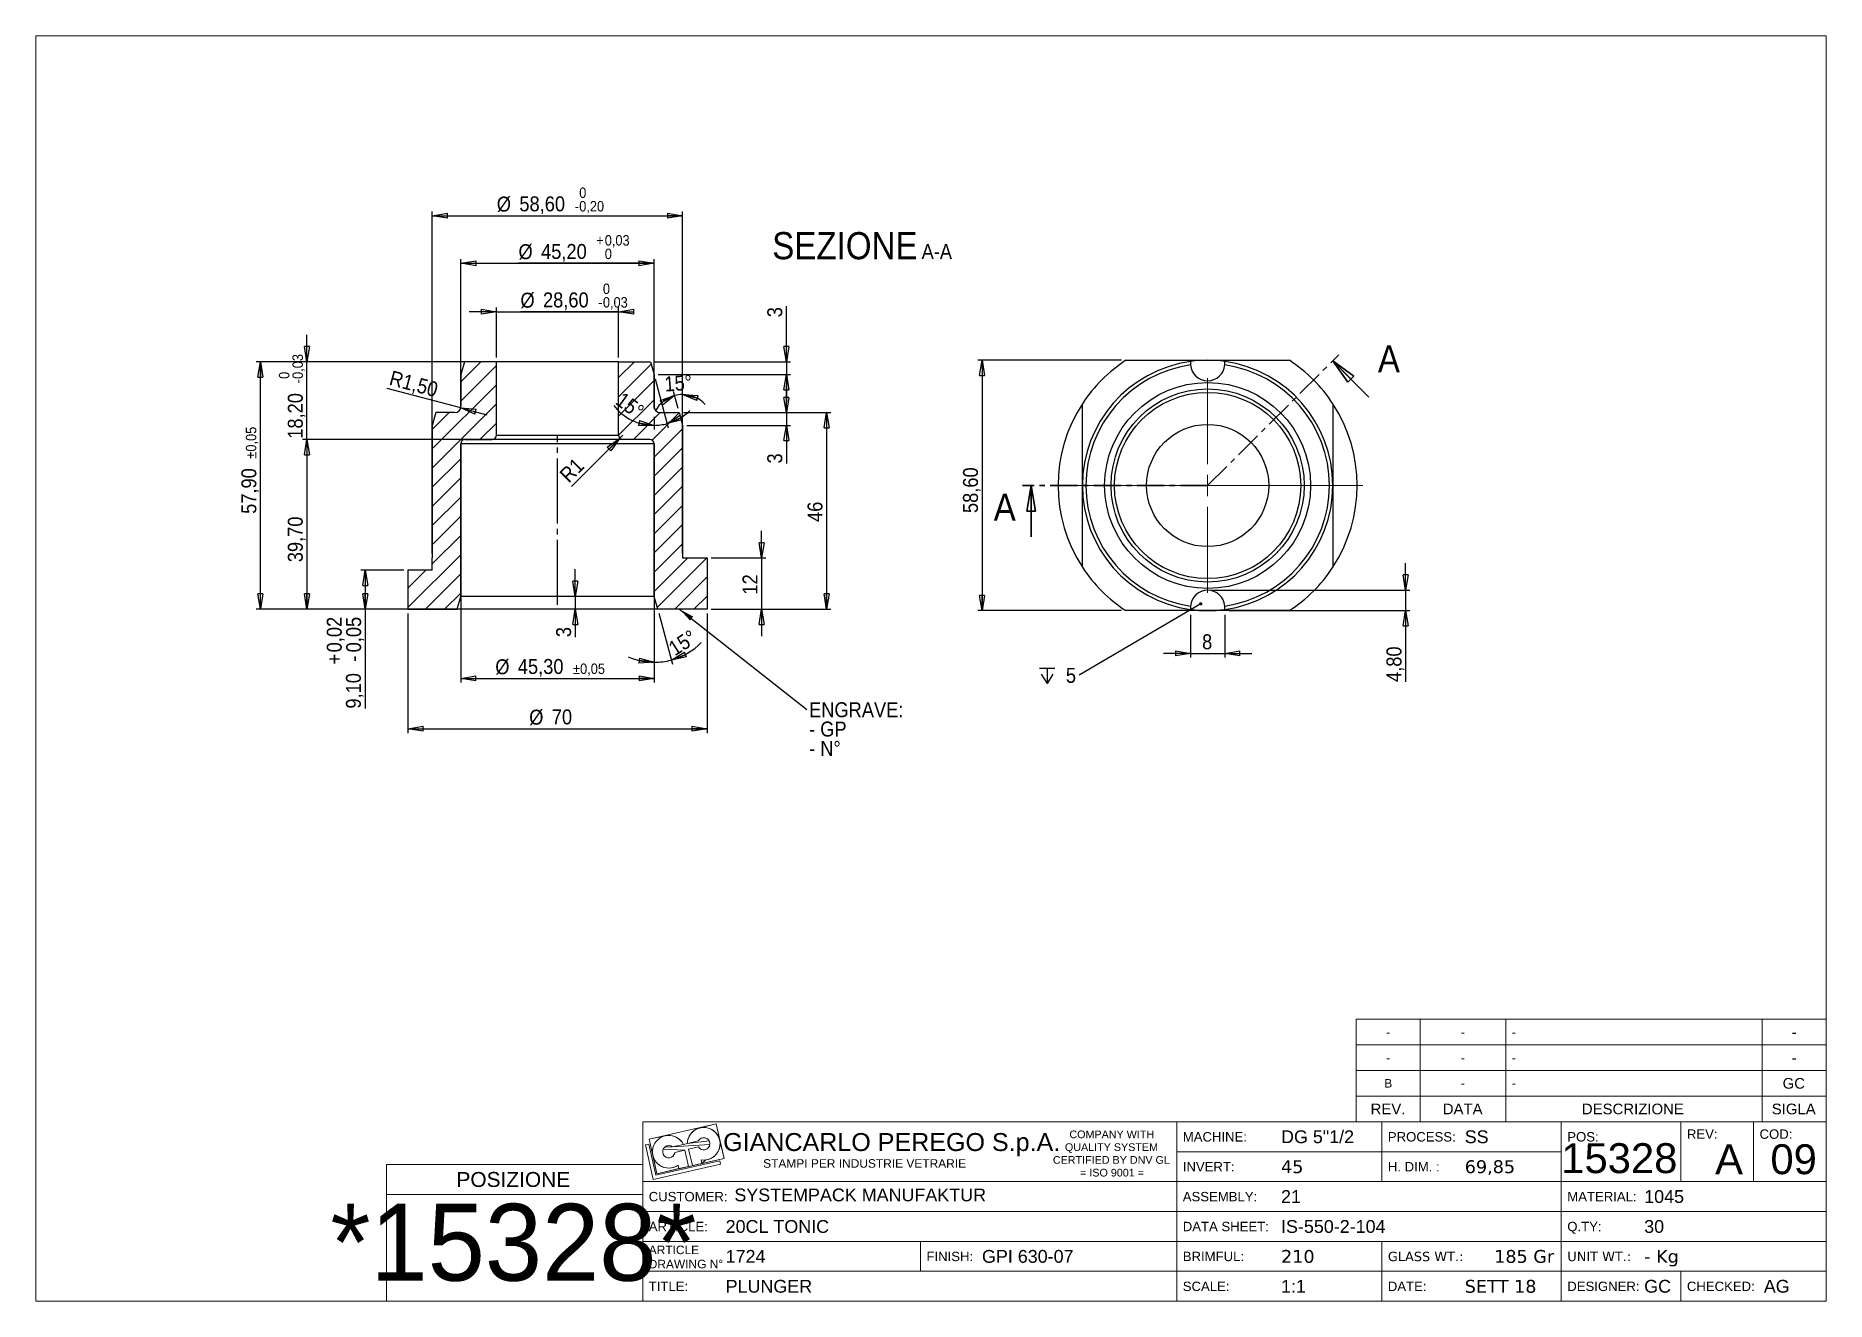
# Model space of a CAD drawing. Header units: millimetres. Extents: x 0 to 419, y 1 to 297.
import ezdxf

# ---------------------------------------------------------------- set-up
doc = ezdxf.new("R2010")
doc.units = ezdxf.units.MM
for name, pattern in [('SLD-Catena', [10.16, 6.35, -1.27, 1.27, -1.27]), ('SLD-Centro', [19.05, 15.24, -1.27, 1.27, -1.27]), ('SLD-Solido', [0])]:
    doc.linetypes.add(name, pattern=pattern)
for name, color, linetype in [('A', 1, 'SLD-Centro'), ('Q', 2, 'SLD-Solido'), ('S', 4, 'SLD-Solido')]:
    doc.layers.add(name, color=color, linetype=linetype)
doc.layers.add('D', color=3, linetype='SLD-Solido', lineweight=25)
doc.layers.add('SEZ', color=6, linetype='SLD-Catena', lineweight=35)
doc.styles.add('SLDTEXTSTYLE0', font='arial.ttf')
doc.styles.add('SLDTEXTSTYLE1', font='verdana.ttf')
doc.styles.add('SLDTEXTSTYLE2', font='IDAutomationHC39M.ttf')
doc.styles.add('SLDTEXTSTYLE3', font='GOTHIC.TTF', dxfattribs={"width": 0.913})
doc.styles.get("Standard").update_dxf_attribs({"font": 'GOTHIC.TTF'})
doc.dimstyles.new('SLDDIMSTYLE0', dxfattribs={"dimtxt": 3.5, "dimasz": 3.556, "dimexe": 0, "dimexo": 0.0625, "dimgap": 0.875, "dimtad": 1, "dimrnd": 1e-09, "dimzin": 12, "dimdsep": 46, "dimtxsty": 'SLDTEXTSTYLE3', "dimblk1": 'CLOSED', "dimblk2": 'CLOSED', "dimsah": 1, "dimcen": 0.09, "dimadec": 0, "dimazin": 3, "dimtfac": 1, "dimtofl": 0, "dimtmove": 0, "dimatfit": 3, "dimldrblk": 'CLOSED', "dimfxl": 0, "dimfrac": 2, "dimtolj": 1, "dimtzin": 12, "dimarcsym": 0})
doc.dimstyles.new('SLDDIMSTYLE1', dxfattribs={"dimtxt": 3.5, "dimasz": 3.556, "dimexe": 0, "dimexo": 0.0625, "dimgap": 0.875, "dimtad": 1, "dimrnd": 1e-09, "dimzin": 12, "dimdsep": 46, "dimtxsty": 'SLDTEXTSTYLE3', "dimblk1": 'CLOSED', "dimblk2": 'CLOSED', "dimsah": 1, "dimcen": 0.09, "dimadec": 0, "dimazin": 3, "dimtfac": 1, "dimtmove": 0, "dimatfit": 0, "dimldrblk": 'CLOSED', "dimfxl": 0, "dimfrac": 2, "dimtolj": 1, "dimtzin": 12, "dimarcsym": 0})
doc.dimstyles.new('SLDDIMSTYLE10', dxfattribs={"dimtxt": 3.5, "dimasz": 3.556, "dimexe": 0, "dimexo": 0.0625, "dimgap": 0.875, "dimtad": 1, "dimrnd": 1e-09, "dimzin": 12, "dimdsep": 46, "dimtxsty": 'SLDTEXTSTYLE3', "dimblk1": 'CLOSED', "dimblk2": 'CLOSED', "dimsah": 1, "dimcen": 0, "dimadec": 0, "dimazin": 3, "dimtfac": 1, "dimtofl": 0, "dimtmove": 0, "dimatfit": 3, "dimldrblk": 'CLOSED', "dimfxl": 0, "dimfrac": 2, "dimtolj": 1, "dimtzin": 12, "dimarcsym": 0})
doc.dimstyles.new('SLDDIMSTYLE11', dxfattribs={"dimtxt": 0.18, "dimasz": 3.556, "dimexe": 0, "dimexo": 0.0625, "dimgap": 0, "dimtad": 0, "dimtih": 1, "dimtoh": 1, "dimdec": 0, "dimrnd": 1e-09, "dimzin": 0, "dimdsep": 46, "dimtxsty": 'Standard', "dimsah": 1, "dimcen": 0.09, "dimadec": 0, "dimazin": 0, "dimtfac": 3.556, "dimtdec": 0, "dimtofl": 0, "dimtmove": 0, "dimatfit": 3, "dimfxl": 0, "dimfrac": 2, "dimtolj": 1, "dimtzin": 0, "dimarcsym": 0})
doc.dimstyles.new('SLDDIMSTYLE2', dxfattribs={"dimtxt": 0.18, "dimasz": 0.762, "dimexe": 0, "dimexo": 0.0625, "dimgap": 0, "dimtad": 0, "dimtih": 1, "dimtoh": 1, "dimdec": 0, "dimrnd": 1e-09, "dimzin": 0, "dimdsep": 46, "dimtxsty": 'Standard', "dimblk1": 'DOT', "dimblk2": 'DOT', "dimsah": 1, "dimcen": 0.09, "dimadec": 0, "dimazin": 0, "dimtfac": 0.762, "dimtdec": 0, "dimtofl": 0, "dimtmove": 0, "dimatfit": 3, "dimldrblk": 'DOT', "dimfxl": 0, "dimfrac": 2, "dimtolj": 1, "dimtzin": 0, "dimarcsym": 0})
doc.dimstyles.new('SLDDIMSTYLE3', dxfattribs={"dimtxt": 3.5, "dimasz": 3.556, "dimexe": 0, "dimexo": 0.0625, "dimgap": 0.875, "dimtad": 1, "dimrnd": 1e-09, "dimzin": 12, "dimdsep": 46, "dimtxsty": 'SLDTEXTSTYLE3', "dimblk1": 'CLOSED', "dimblk2": 'CLOSED', "dimsah": 1, "dimcen": 0.09, "dimadec": 0, "dimazin": 3, "dimtol": 1, "dimtp": 0.05, "dimtm": 0.05, "dimtfac": 1, "dimtofl": 0, "dimtmove": 0, "dimatfit": 3, "dimldrblk": 'CLOSED', "dimfxl": 0, "dimfrac": 2, "dimtolj": 1, "dimarcsym": 0})
doc.dimstyles.new('SLDDIMSTYLE4', dxfattribs={"dimtxt": 3.5, "dimasz": 3.556, "dimexe": 0, "dimexo": 0.0625, "dimgap": 0.875, "dimtad": 1, "dimdec": 4, "dimzin": 12, "dimdsep": 46, "dimtxsty": 'SLDTEXTSTYLE3', "dimblk1": 'CLOSED', "dimblk2": 'CLOSED', "dimsah": 1, "dimcen": 0.09, "dimazin": 3, "dimtfac": 1, "dimtofl": 0, "dimtmove": 0, "dimatfit": 3, "dimldrblk": 'CLOSED', "dimfxl": 0, "dimfrac": 2, "dimtolj": 1, "dimtzin": 12, "dimarcsym": 0})
doc.dimstyles.new('SLDDIMSTYLE5', dxfattribs={"dimtxt": 3.5, "dimasz": 3.556, "dimexe": 0, "dimexo": 0.0625, "dimgap": 0.875, "dimtad": 1, "dimrnd": 1e-09, "dimzin": 12, "dimdsep": 46, "dimtxsty": 'SLDTEXTSTYLE3', "dimblk1": 'CLOSED', "dimblk2": 'CLOSED', "dimsah": 1, "dimcen": 0.09, "dimadec": 0, "dimazin": 3, "dimtol": 1, "dimtm": 0.03, "dimtfac": 1, "dimtmove": 0, "dimatfit": 0, "dimldrblk": 'CLOSED', "dimfxl": 0, "dimfrac": 2, "dimtolj": 1, "dimarcsym": 0})
doc.dimstyles.new('SLDDIMSTYLE6', dxfattribs={"dimtxt": 3.5, "dimasz": 3.556, "dimexe": 0, "dimexo": 0.0625, "dimgap": 0.875, "dimtad": 1, "dimrnd": 1e-09, "dimzin": 12, "dimdsep": 46, "dimtxsty": 'SLDTEXTSTYLE3', "dimblk1": 'CLOSED', "dimblk2": 'CLOSED', "dimsah": 1, "dimcen": 0.09, "dimadec": 0, "dimazin": 3, "dimtol": 1, "dimtp": 0.02, "dimtm": 0.05, "dimtfac": 1, "dimtofl": 0, "dimtmove": 0, "dimatfit": 3, "dimldrblk": 'CLOSED', "dimfxl": 0, "dimfrac": 2, "dimtolj": 1, "dimarcsym": 0})
doc.dimstyles.new('SLDDIMSTYLE7', dxfattribs={"dimtxt": 3.5, "dimasz": 3.556, "dimexe": 0, "dimexo": 0.0625, "dimgap": 0.875, "dimtad": 1, "dimrnd": 1e-09, "dimzin": 12, "dimdsep": 46, "dimtxsty": 'SLDTEXTSTYLE3', "dimblk1": 'CLOSED', "dimblk2": 'CLOSED', "dimsah": 1, "dimcen": 0.09, "dimadec": 0, "dimazin": 3, "dimtol": 1, "dimtm": 0.2, "dimtfac": 1, "dimtofl": 0, "dimtmove": 0, "dimatfit": 3, "dimldrblk": 'CLOSED', "dimfxl": 0, "dimfrac": 2, "dimtolj": 1, "dimarcsym": 0})
doc.dimstyles.new('SLDDIMSTYLE8', dxfattribs={"dimtxt": 3.5, "dimasz": 3.556, "dimexe": 0, "dimexo": 0.0625, "dimgap": 0.875, "dimtad": 1, "dimrnd": 1e-09, "dimzin": 12, "dimdsep": 46, "dimtxsty": 'SLDTEXTSTYLE3', "dimblk1": 'CLOSED', "dimblk2": 'CLOSED', "dimsah": 1, "dimcen": 0.09, "dimadec": 0, "dimazin": 3, "dimtol": 1, "dimtp": 0.03, "dimtfac": 1, "dimtofl": 0, "dimtmove": 0, "dimatfit": 3, "dimldrblk": 'CLOSED', "dimfxl": 0, "dimfrac": 2, "dimtolj": 1, "dimarcsym": 0})
doc.dimstyles.new('SLDDIMSTYLE9', dxfattribs={"dimtxt": 3.5, "dimasz": 3.556, "dimexe": 0, "dimexo": 0.0625, "dimgap": 0.875, "dimtad": 1, "dimrnd": 1e-09, "dimzin": 12, "dimdsep": 46, "dimtxsty": 'SLDTEXTSTYLE3', "dimblk1": 'CLOSED', "dimblk2": 'CLOSED', "dimsah": 1, "dimcen": 0, "dimadec": 0, "dimazin": 3, "dimtfac": 1, "dimtofl": 0, "dimtmove": 1, "dimatfit": 3, "dimldrblk": 'CLOSED', "dimfxl": 0, "dimfrac": 2, "dimtolj": 1, "dimtzin": 12, "dimarcsym": 0})

msp = doc.modelspace()

# ---------------------------------------------------------------- texts
for s, insert, char_height, attachment_point, style in [('-', (316.50082, 64.99405), 2, 2, 'SLDTEXTSTYLE0'), ('-', (334.00082, 64.99405), 2, 2, 'SLDTEXTSTYLE0'), ('-', (345.42127, 64.99405), 2, 1, 'SLDTEXTSTYLE0'), ('-', (411.49571, 65.24275), 2.5, 2, 'SLDTEXTSTYLE0'), ('-', (316.50082, 58.99405), 2, 2, 'SLDTEXTSTYLE0'), ('-', (334.00082, 58.99405), 2, 2, 'SLDTEXTSTYLE0'), ('-', (345.42127, 58.99405), 2, 1, 'SLDTEXTSTYLE0'), ('-', (411.49571, 59.24275), 2.5, 2, 'SLDTEXTSTYLE0'), ('B', (316.51195, 52.99405), 2, 2, 'SLDTEXTSTYLE0'), ('-', (334.00082, 52.99405), 2, 2, 'SLDTEXTSTYLE0'), ('-', (345.42127, 52.99405), 2, 1, 'SLDTEXTSTYLE0'), ('GC', (411.44312, 53.24275), 2.5, 2, 'SLDTEXTSTYLE0'), ('REV.', (316.45903, 47.24275), 2.5, 2, 'SLDTEXTSTYLE0'), ('DATA', (333.93348, 47.24275), 2.5, 2, 'SLDTEXTSTYLE0'), ('DESCRIZIONE', (373.7658, 47.24275), 2.5, 2, 'SLDTEXTSTYLE0'), ('SIGLA', (411.42273, 47.24275), 2.5, 2, 'SLDTEXTSTYLE0'), (' GIANCARLO PEREGO S.p.A.', (159.21041, 40.35501), 4.2, 1, 'SLDTEXTSTYLE0'), ('MACHINE:', (268.42127, 40.57656), 2.2, 1, 'SLDTEXTSTYLE0'), ('DG 5"1/2', (291.42127, 40.99145), 3, 1, 'SLDTEXTSTYLE0'), ('PROCESS:', (316.42127, 40.57656), 2.2, 1, 'SLDTEXTSTYLE0'), ('SS', (334.42127, 40.99145), 3, 1, 'SLDTEXTSTYLE0'), ('15328', (384.19648, 37.98105), 7, 3, 'SLDTEXTSTYLE0'), ('POS:', (358.42127, 40.57656), 2.2, 1, 'SLDTEXTSTYLE0'), ('REV:', (386.42127, 41.20959), 2.2, 1, 'SLDTEXTSTYLE0'), ('A', (399.5401, 37.73105), 7, 3, 'SLDTEXTSTYLE0'), ('COD:', (403.42127, 41.20959), 2.2, 1, 'SLDTEXTSTYLE0'), ('09', (416.84096, 37.73105), 7, 3, 'SLDTEXTSTYLE0'), ('STAMPI PER INDUSTRIE VETRARIE', (217.70004, 34.24405), 2, 3, 'SLDTEXTSTYLE0'), ('INVERT: ', (268.42127, 33.57656), 2.2, 1, 'SLDTEXTSTYLE0'), ('45', (291.42127, 33.98459), 3, 1, 'SLDTEXTSTYLE1'), ('H. DIM. :', (316.42127, 33.57656), 2.2, 1, 'SLDTEXTSTYLE0'), ('69,85', (334.42127, 33.98459), 3, 1, 'SLDTEXTSTYLE1'), ('POSIZIONE', (111.72182, 31.24015), 3.5, 2, 'SLDTEXTSTYLE0'), ('CUSTOMER:', (143.42127, 26.57656), 2.2, 1, 'SLDTEXTSTYLE0'), ('SYSTEMPACK MANUFAKTUR', (163.46768, 27.37448), 3, 1, 'SLDTEXTSTYLE0'), ('ASSEMBLY: ', (268.42127, 26.57656), 2.2, 1, 'SLDTEXTSTYLE0'), ('21', (291.42127, 26.99145), 3, 1, 'SLDTEXTSTYLE0'), ('MATERIAL:', (358.42127, 26.57656), 2.2, 1, 'SLDTEXTSTYLE0'), ('1045', (376.42127, 26.99145), 3, 1, 'SLDTEXTSTYLE0'), ('*15328*', (111.75877, 23.79322), 18, 2, 'SLDTEXTSTYLE2'), ('ARTICLE:', (143.42127, 19.57656), 2.2, 1, 'SLDTEXTSTYLE0'), ('20CL TONIC', (161.42127, 19.99145), 3, 1, 'SLDTEXTSTYLE0'), ('DATA SHEET:', (268.42127, 19.57656), 2.2, 1, 'SLDTEXTSTYLE0'), ('IS-550-2-104', (291.42127, 19.99145), 3, 1, 'SLDTEXTSTYLE0'), ('Q.TY: ', (358.42127, 19.57656), 2.2, 1, 'SLDTEXTSTYLE0'), ('30', (376.42127, 19.99145), 3, 1, 'SLDTEXTSTYLE0'), ('1724', (161.42127, 12.99145), 3, 1, 'SLDTEXTSTYLE0'), ('FINISH:', (208.42127, 12.57656), 2.2, 1, 'SLDTEXTSTYLE0'), ('GPI 630-07', (221.42127, 12.99145), 3, 1, 'SLDTEXTSTYLE0'), ('BRIMFUL: ', (268.42127, 12.57656), 2.2, 1, 'SLDTEXTSTYLE0'), ('210', (291.42127, 12.98459), 3, 1, 'SLDTEXTSTYLE1'), ('GLASS WT.:', (316.42127, 12.57153), 2.2, 1, 'SLDTEXTSTYLE1'), ('185 Gr', (355.35044, 12.98459), 3, 3, 'SLDTEXTSTYLE1'), ('- Kg', (376.42127, 12.98459), 3, 1, 'SLDTEXTSTYLE1'), ('UNIT WT.: ', (358.42127, 12.57153), 2.2, 1, 'SLDTEXTSTYLE1'), ('TITLE:', (143.42127, 5.57656), 2.2, 1, 'SLDTEXTSTYLE0'), ('PLUNGER', (161.42127, 5.99145), 3, 1, 'SLDTEXTSTYLE0'), ('SCALE: ', (268.42127, 5.57656), 2.2, 1, 'SLDTEXTSTYLE0'), ('1:1', (291.42127, 5.99145), 3, 1, 'SLDTEXTSTYLE0'), ('DATE:', (316.42127, 5.57656), 2.2, 1, 'SLDTEXTSTYLE0'), ('SETT 18', (334.42127, 5.98459), 3, 1, 'SLDTEXTSTYLE1'), ('DESIGNER:', (358.42127, 5.57656), 2.2, 1, 'SLDTEXTSTYLE0'), ('GC', (376.42127, 5.99145), 3, 1, 'SLDTEXTSTYLE0'), ('CHECKED:', (386.42127, 5.57656), 2.2, 1, 'SLDTEXTSTYLE0'), ('AG', (404.42127, 5.99145), 3, 1, 'SLDTEXTSTYLE0')]:
    msp.add_mtext(s, dxfattribs=dict(insert=insert, char_height=char_height, attachment_point=attachment_point, style=style))
at = {"layer": 'SEZ', "char_height": 6.35, "attachment_point": 1, "style": 'SLDTEXTSTYLE3'}
for insert in [(314.08144, 224.76548), (224.16433, 190.02902)]:
    msp.add_mtext('A', dxfattribs=dict(at, insert=insert))

# ---------------------------------------------------------------- blocks, each defined once
blk = doc.blocks.new('SW_NOTE_0')
at = {"color": 0, "char_height": 1.8, "attachment_point": 2, "style": 'SLDTEXTSTYLE0'}
for s, insert in [('COMPANY WITH', (10.06, 2.32)), ('CERTIFIED BY DNV GL', (9.97, -3.66)), ('QUALITY SYSTEM', (9.99, -0.67)), ('= ISO 9001 =', (10.12, -6.64))]:
    blk.add_mtext(s, dxfattribs=dict(at, insert=insert))
blk = doc.blocks.new('SW_NOTE_1')
at = {"color": 0, "char_height": 2, "attachment_point": 1, "style": 'SLDTEXTSTYLE0'}
for s, insert in [('ARTICLE', (0, 2.58)), ('DRAWING N°', (0, -0.74))]:
    blk.add_mtext(s, dxfattribs=dict(at, insert=insert))
blk = doc.blocks.new('_CLOSED')
at = {"color": 0, "linetype": 'ByBlock', "lineweight": -2}
for p, q in [((-1, 0.166667), (0, 0)), ((-1, 0.166667), (-1, -0.166667)), ((0, 0), (-1, -0.166667)), ((0, 0), (-1, 0))]:
    blk.add_line(p, q, dxfattribs=at)
blk = doc.blocks.new('_D')
at = {"layer": 'Q'}
for p, q in [((254.09, 221.24), (220.45, 221.24)), ((221.45, 221.24), (221.45, 162.64)), ((254.09, 162.64), (220.45, 162.64))]:
    blk.add_line(p, q, dxfattribs=at)
at = {"layer": 'Q', "xscale": 3.556, "yscale": 3.556}
for p, rotation in [((221.45, 221.24, 67.4), 90.00000000000041), ((221.45, 162.64, 67.4), 270.0000000000004)]:
    blk.add_blockref('_CLOSED', p, dxfattribs=dict(at, rotation=rotation))
at = {"layer": 'Q', "insert": (216.98, 185.49), "char_height": 3.5, "attachment_point": 1, "rotation": 90, "style": 'SLDTEXTSTYLE3'}
blk.add_mtext('58,60', dxfattribs=at)
blk = doc.blocks.new('_D_1')
at = {"layer": 'Q'}
for p, q in [((320.57, 167.44), (320.57, 173.79)), ((275.24, 167.44), (321.57, 167.44)), ((320.57, 167.44), (320.57, 162.64)), ((279.24, 162.64), (321.57, 162.64)), ((320.57, 162.64), (320.57, 145.95))]:
    blk.add_line(p, q, dxfattribs=at)
at = {"layer": 'Q', "xscale": 3.556, "yscale": 3.556}
for p, rotation in [((320.57, 167.44, -24.1), 270.0000000000004), ((320.57, 162.64, -24.1), 90.0000000000004)]:
    blk.add_blockref('_CLOSED', p, dxfattribs=dict(at, rotation=rotation))
at = {"layer": 'Q', "insert": (316.1, 145.95), "char_height": 3.5, "attachment_point": 1, "rotation": 90, "style": 'SLDTEXTSTYLE3'}
blk.add_mtext('4,80', dxfattribs=at)
blk = doc.blocks.new('_D_2')
at = {"layer": 'Q'}
for p, q in [((270.24, 161.64), (270.24, 151.64)), ((278.24, 161.64), (278.24, 151.64)), ((270.24, 152.64), (263.89, 152.64)), ((270.24, 152.64), (278.24, 152.64)), ((278.24, 152.64), (284.59, 152.64))]:
    blk.add_line(p, q, dxfattribs=at)
at = {"layer": 'Q', "xscale": 3.556, "yscale": 3.556}
blk.add_blockref('_CLOSED', (270.24, 152.64, -24.1), dxfattribs=at)
at = {"layer": 'Q', "xscale": 3.556, "yscale": 3.556, "rotation": 180.0000000000004}
blk.add_blockref('_CLOSED', (278.24, 152.64, -24.1), dxfattribs=at)
at = {"layer": 'Q', "insert": (272.94, 157.11), "char_height": 3.5, "attachment_point": 1, "style": 'SLDTEXTSTYLE3'}
blk.add_mtext('8', dxfattribs=at)
blk = doc.blocks.new('SW_SYMBOL_HOLE_DEPTH')
at = {"color": 0}
for p, q in [((0, 875), (800, 875)), ((100, 555), (400, 75)), ((400, 875), (400, 75)), ((700, 555), (400, 75))]:
    blk.add_line(p, q, dxfattribs=at)
blk = doc.blocks.new('SW_NOTE_2')
at = {"color": 0, "xscale": 0.004470703125, "yscale": 0.004470703125, "zscale": 0.004470703125}
blk.add_blockref('SW_SYMBOL_HOLE_DEPTH', (-9.31, -2.27), dxfattribs=at)
at = {"color": 0, "insert": (-4.31, 1.72), "char_height": 3.5, "attachment_point": 1, "style": 'SLDTEXTSTYLE3'}
blk.add_mtext(' 5', dxfattribs=at)
blk = doc.blocks.new('_DOT')
at = {"color": 0, "linetype": 'ByBlock', "lineweight": -2}
blk.add_line((-0.5, 0), (-1, 0), dxfattribs=at)
at = {"color": 0, "linetype": 'ByBlock', "const_width": 0.5}
blk.add_lwpolyline([(-0.25, 0, 1), (0.25, 0, 1)], format="xyb", close=True, dxfattribs=at)
blk = doc.blocks.new('SW_CENTERMARKSYMBOL_0')
at = {"color": 0, "linetype": 'SLD-Solido', "lineweight": 18}
for p, q in [((0, 5), (0, 25.1)), ((-5, 0), (-25.1, 0)), ((0, 0), (-2.5, 0)), ((0, 0), (0, 2.5)), ((0, 0), (0, -2.5)), ((0, 0), (2.5, 0)), ((5, 0), (25.1, 0)), ((0, -5), (0, -25.1))]:
    blk.add_line(p, q, dxfattribs=at)
blk = doc.blocks.new('_D_3')
at = {"layer": 'Q'}
for p, q in [((169.84, 174.99), (169.84, 181.34)), ((158.06, 174.99), (170.84, 174.99)), ((169.84, 174.99), (169.84, 162.99)), ((158.06, 162.99), (170.84, 162.99)), ((169.84, 162.99), (169.84, 156.64))]:
    blk.add_line(p, q, dxfattribs=at)
at = {"layer": 'Q', "xscale": 3.556, "yscale": 3.556}
for p, rotation in [((169.84, 174.99, 17.56), 270.0000000000004), ((169.84, 162.99, 17.56), 90.0000000000004)]:
    blk.add_blockref('_CLOSED', p, dxfattribs=dict(at, rotation=rotation))
at = {"layer": 'Q', "insert": (165.37, 166.4), "char_height": 3.5, "attachment_point": 1, "rotation": 90, "style": 'SLDTEXTSTYLE3'}
blk.add_mtext('12', dxfattribs=at)
blk = doc.blocks.new('_D_4')
at = {"layer": 'Q'}
for p, q in [((175.64, 220.89), (175.64, 233.9)), ((144.86, 220.89), (176.64, 220.89)), ((175.64, 220.89), (175.64, 217.89)), ((145.66, 217.89), (176.64, 217.89)), ((175.64, 217.89), (175.64, 211.54))]:
    blk.add_line(p, q, dxfattribs=at)
at = {"layer": 'Q', "xscale": 3.556, "yscale": 3.556}
for p, rotation in [((175.64, 220.89, 17.56), 270.0000000000004), ((175.64, 217.89, 17.56), 90.0000000000004)]:
    blk.add_blockref('_CLOSED', p, dxfattribs=dict(at, rotation=rotation))
at = {"layer": 'Q', "insert": (171.17, 231.31), "char_height": 3.5, "attachment_point": 1, "rotation": 90, "style": 'SLDTEXTSTYLE3'}
blk.add_mtext('3', dxfattribs=at)
blk = doc.blocks.new('_D_5')
at = {"layer": 'Q'}
for p, q in [((121.06, 220.89), (51.54, 220.89)), ((52.54, 162.99), (52.54, 220.89)), ((121.06, 162.99), (51.54, 162.99))]:
    blk.add_line(p, q, dxfattribs=at)
at = {"layer": 'Q', "xscale": 3.556, "yscale": 3.556}
for p, rotation in [((52.54, 220.89, 17.56), 90.0000000000004), ((52.54, 162.99, 17.56), 270.0000000000004)]:
    blk.add_blockref('_CLOSED', p, dxfattribs=dict(at, rotation=rotation))
at = {"layer": 'Q', "attachment_point": 1, "rotation": 90, "style": 'SLDTEXTSTYLE3'}
for s, insert, char_height in [('±0,05', (49.11, 198.23), 2.45), ('57,90', (48.07, 185.3), 3.5)]:
    blk.add_mtext(s, dxfattribs=dict(at, insert=insert, char_height=char_height))
blk = doc.blocks.new('_D_6')
at = {"layer": 'Q'}
for p, q in [((144.92, 216.93), (147.99, 205.46)), ((144.66, 207.99), (144.66, 205.02))]:
    blk.add_line(p, q, dxfattribs=at)
for start, end in [(217.2772, 270), (270, 285), (285, 314.8525)]:
    blk.add_arc((144.66, 217.89), 11.87, start, end, dxfattribs=at)
at = {"layer": 'Q', "xscale": 3.556, "yscale": 3.556}
for p, rotation in [((144.66, 206.02, 17.56), 351.6602679628569), ((147.73, 206.43, 17.56), 203.3397320371438)]:
    blk.add_blockref('_CLOSED', p, dxfattribs=dict(at, rotation=rotation))
at = {"layer": 'Q', "insert": (137.45, 214), "char_height": 3.5, "attachment_point": 1, "rotation": 323.7946, "style": 'SLDTEXTSTYLE3'}
blk.add_mtext('15°', dxfattribs=at)
blk = doc.blocks.new('_D_7')
at = {"layer": 'Q'}
for p, q in [((87.06, 161.99), (87.06, 133.99)), ((157.06, 161.99), (157.06, 133.99)), ((87.06, 134.99), (157.06, 134.99))]:
    blk.add_line(p, q, dxfattribs=at)
at = {"layer": 'Q', "xscale": 3.556, "yscale": 3.556, "rotation": 180.0000000000004}
blk.add_blockref('_CLOSED', (87.06, 134.99, 17.36), dxfattribs=at)
at = {"layer": 'Q', "xscale": 3.556, "yscale": 3.556}
blk.add_blockref('_CLOSED', (157.06, 134.99, 17.36), dxfattribs=at)
at = {"layer": 'Q', "char_height": 3.5, "attachment_point": 1, "style": 'SLDTEXTSTYLE3'}
for s, insert in [('%%c', (115.45, 139.46)), ('70', (120.73, 139.52))]:
    blk.add_mtext(s, dxfattribs=dict(at, insert=insert))
blk = doc.blocks.new('_D_8')
at = {"layer": 'Q'}
for p, q in [((107.76, 232.6), (101.41, 232.6)), ((107.76, 221.89), (107.76, 233.6)), ((107.76, 232.6), (136.36, 232.6)), ((136.36, 232.6), (113.39, 232.6)), ((136.36, 221.89), (136.36, 233.6))]:
    blk.add_line(p, q, dxfattribs=at)
at = {"layer": 'Q', "xscale": 3.556, "yscale": 3.556}
blk.add_blockref('_CLOSED', (107.76, 232.6, 17.36), dxfattribs=at)
at = {"layer": 'Q', "xscale": 3.556, "yscale": 3.556, "rotation": 180.0000000000004}
blk.add_blockref('_CLOSED', (136.36, 232.6, 17.36), dxfattribs=at)
at = {"layer": 'Q', "attachment_point": 1, "style": 'SLDTEXTSTYLE3'}
for s, insert, char_height in [('0', (132.69, 239.21), 2.45), ('%%c', (113.39, 237.07), 3.5), ('28,60', (118.67, 237.13), 3.5), ('0,03', (132.69, 236.04), 2.45), ('-', (131.6, 236.04), 2.45)]:
    blk.add_mtext(s, dxfattribs=dict(at, insert=insert, char_height=char_height))
blk = doc.blocks.new('_D_9')
at = {"layer": 'Q'}
for p, q in [((86.06, 172.09), (76.06, 172.09)), ((77.06, 172.09), (77.06, 162.99)), ((86.06, 162.99), (76.06, 162.99)), ((77.06, 162.99), (77.06, 139.71))]:
    blk.add_line(p, q, dxfattribs=at)
at = {"layer": 'Q', "xscale": 3.556, "yscale": 3.556}
for p, rotation in [((77.06, 172.09, 17.46), 90.0000000000004), ((77.06, 162.99, 17.46), 270.0000000000004)]:
    blk.add_blockref('_CLOSED', p, dxfattribs=dict(at, rotation=rotation))
at = {"layer": 'Q', "char_height": 3.5, "attachment_point": 1, "rotation": 90, "style": 'SLDTEXTSTYLE3'}
for s, insert in [('0,02', (68.06, 152.88)), ('0,05', (72.59, 152.88)), ('+', (68.06, 150.05)), ('-', (72.59, 150.69)), ('9,10', (72.54, 139.71))]:
    blk.add_mtext(s, dxfattribs=dict(at, insert=insert))
blk = doc.blocks.new('_D_10')
at = {"layer": 'Q'}
for p, q in [((126.21, 165.99), (126.21, 172.34)), ((143.71, 165.99), (125.21, 165.99)), ((126.21, 165.99), (126.21, 162.99)), ((126.21, 162.99), (126.21, 156.44))]:
    blk.add_line(p, q, dxfattribs=at)
at = {"layer": 'Q', "xscale": 3.556, "yscale": 3.556}
for p, rotation in [((126.21, 165.99, 17.56), 270.0000000000004), ((126.21, 162.99, 17.56), 90.0000000000004)]:
    blk.add_blockref('_CLOSED', p, dxfattribs=dict(at, rotation=rotation))
at = {"layer": 'Q', "insert": (121.74, 156.44), "char_height": 3.5, "attachment_point": 1, "rotation": 90, "style": 'SLDTEXTSTYLE3'}
blk.add_mtext('3', dxfattribs=at)
blk = doc.blocks.new('_D_11')
at = {"layer": 'Q'}
for p, q in [((144.71, 164.99), (144.71, 149.56)), ((145.77, 162.03), (148.96, 150.12))]:
    blk.add_line(p, q, dxfattribs=at)
for start, end in [(285, 315.4566), (246.7924, 270), (270, 285)]:
    blk.add_arc((144.71, 165.99), 15.43, start, end, dxfattribs=at)
at = {"layer": 'Q', "xscale": 3.556, "yscale": 3.556}
for p, rotation in [((144.71, 150.56, 17.56), 353.5122674240416), ((148.7, 151.08, 17.56), 201.4877325759593)]:
    blk.add_blockref('_CLOSED', p, dxfattribs=dict(at, rotation=rotation))
at = {"layer": 'Q', "insert": (147.65, 154.86), "char_height": 3.5, "attachment_point": 1, "rotation": 32.6101, "style": 'SLDTEXTSTYLE3'}
blk.add_mtext('15°', dxfattribs=at)
blk = doc.blocks.new('_D_12')
at = {"layer": 'Q'}
for p, q in [((63.41, 220.89), (63.41, 227.24)), ((135.36, 220.89), (62.41, 220.89)), ((63.41, 202.69), (63.41, 220.89)), ((135.36, 202.69), (62.41, 202.69)), ((63.41, 202.69), (63.41, 196.34))]:
    blk.add_line(p, q, dxfattribs=at)
at = {"layer": 'Q', "xscale": 3.556, "yscale": 3.556}
for p, rotation in [((63.41, 220.89, 17.56), 270.0000000000004), ((63.41, 202.69, 17.56), 90.0000000000004)]:
    blk.add_blockref('_CLOSED', p, dxfattribs=dict(at, rotation=rotation))
at = {"layer": 'Q', "attachment_point": 1, "rotation": 90, "style": 'SLDTEXTSTYLE3'}
for s, insert, char_height in [('0,03', (60.03, 216.89), 2.45), ('0', (56.86, 216.89), 2.45), ('-', (60.03, 215.81), 2.45), ('18,20', (58.94, 202.88), 3.5)]:
    blk.add_mtext(s, dxfattribs=dict(at, insert=insert, char_height=char_height))
blk = doc.blocks.new('_D_13')
at = {"layer": 'Q'}
for p, q in [((135.36, 202.69), (62.41, 202.69)), ((63.41, 202.69), (63.41, 162.99)), ((121.06, 162.99), (62.41, 162.99))]:
    blk.add_line(p, q, dxfattribs=at)
at = {"layer": 'Q', "xscale": 3.556, "yscale": 3.556}
for p, rotation in [((63.41, 202.69, 17.56), 90.0000000000004), ((63.41, 162.99, 17.56), 270.0000000000004)]:
    blk.add_blockref('_CLOSED', p, dxfattribs=dict(at, rotation=rotation))
at = {"layer": 'Q', "insert": (58.94, 173.98), "char_height": 3.5, "attachment_point": 1, "rotation": 90, "style": 'SLDTEXTSTYLE3'}
blk.add_mtext('39,70', dxfattribs=at)
blk = doc.blocks.new('_D_14')
at = {"layer": 'Q'}
for p, q in [((150.3, 209.96), (149.23, 213.94)), ((151.36, 206.99), (151.36, 214.22))]:
    blk.add_line(p, q, dxfattribs=at)
for start, end in [(105, 151.8824), (90, 105), (43.1176, 90)]:
    blk.add_arc((151.36, 205.99), 7.23, start, end, dxfattribs=at)
at = {"layer": 'Q', "xscale": 3.556, "yscale": 3.556}
for p, rotation in [((151.36, 213.22, 17.56), 166.9050384586372), ((149.49, 212.97, 17.56), 28.0949615413636)]:
    blk.add_blockref('_CLOSED', p, dxfattribs=dict(at, rotation=rotation))
at = {"layer": 'Q', "insert": (146.97, 217.4), "char_height": 3.5, "attachment_point": 1, "rotation": 4.292, "style": 'SLDTEXTSTYLE3'}
blk.add_mtext('15°', dxfattribs=at)
blk = doc.blocks.new('_D_15')
at = {"layer": 'Q'}
for p, q in [((175.64, 208.99), (175.64, 215.34)), ((151.56, 208.99), (176.64, 208.99)), ((152.36, 205.99), (176.64, 205.99)), ((175.64, 208.99), (175.64, 205.99)), ((175.64, 205.99), (175.64, 197.09))]:
    blk.add_line(p, q, dxfattribs=at)
at = {"layer": 'Q', "xscale": 3.556, "yscale": 3.556}
for p, rotation in [((175.64, 208.99, 17.56), 270.0000000000004), ((175.64, 205.99, 17.56), 90.0000000000004)]:
    blk.add_blockref('_CLOSED', p, dxfattribs=dict(at, rotation=rotation))
at = {"layer": 'Q', "insert": (171.17, 197.09), "char_height": 3.5, "attachment_point": 1, "rotation": 90, "style": 'SLDTEXTSTYLE3'}
blk.add_mtext('3', dxfattribs=at)
blk = doc.blocks.new('_D_16')
at = {"layer": 'Q'}
for p, q in [((151.56, 208.99), (186.06, 208.99)), ((185.06, 208.99), (185.06, 162.99)), ((158.06, 162.99), (186.06, 162.99))]:
    blk.add_line(p, q, dxfattribs=at)
at = {"layer": 'Q', "xscale": 3.556, "yscale": 3.556}
for p, rotation in [((185.06, 208.99, 17.56), 90.0000000000004), ((185.06, 162.99, 17.56), 270.0000000000004)]:
    blk.add_blockref('_CLOSED', p, dxfattribs=dict(at, rotation=rotation))
at = {"layer": 'Q', "insert": (180.59, 183.4), "char_height": 3.5, "attachment_point": 1, "rotation": 90, "style": 'SLDTEXTSTYLE3'}
blk.add_mtext('46', dxfattribs=at)
blk = doc.blocks.new('_D_17')
at = {"layer": 'Q'}
for p, q in [((99.41, 201.69), (99.41, 145.79)), ((144.71, 201.69), (144.71, 145.79)), ((99.41, 146.79), (144.71, 146.79))]:
    blk.add_line(p, q, dxfattribs=at)
at = {"layer": 'Q', "xscale": 3.556, "yscale": 3.556, "rotation": 180.0000000000004}
blk.add_blockref('_CLOSED', (99.41, 146.79, 17.36), dxfattribs=at)
at = {"layer": 'Q', "xscale": 3.556, "yscale": 3.556}
blk.add_blockref('_CLOSED', (144.71, 146.79, 17.36), dxfattribs=at)
at = {"layer": 'Q', "attachment_point": 1, "style": 'SLDTEXTSTYLE3'}
for s, insert, char_height in [('%%c', (107.5, 151.26), 3.5), ('45,30', (112.78, 151.32), 3.5), ('±0,05', (125.71, 150.27), 2.45)]:
    blk.add_mtext(s, dxfattribs=dict(at, insert=insert, char_height=char_height))
blk = doc.blocks.new('_D_18')
at = {"layer": 'Q'}
for p, q in [((92.76, 175.99), (92.76, 256.09)), ((151.36, 175.99), (151.36, 256.09)), ((92.76, 255.09), (151.36, 255.09))]:
    blk.add_line(p, q, dxfattribs=at)
at = {"layer": 'Q', "xscale": 3.556, "yscale": 3.556, "rotation": 180.0000000000004}
blk.add_blockref('_CLOSED', (92.76, 255.09, 17.36), dxfattribs=at)
at = {"layer": 'Q', "xscale": 3.556, "yscale": 3.556}
blk.add_blockref('_CLOSED', (151.36, 255.09, 17.36), dxfattribs=at)
at = {"layer": 'Q', "attachment_point": 1, "style": 'SLDTEXTSTYLE3'}
for s, insert, char_height in [('0', (127.15, 261.7), 2.45), ('%%c', (107.86, 259.56), 3.5), ('58,60', (113.14, 259.62), 3.5), ('-', (126.07, 258.53), 2.45), ('0,20', (127.15, 258.53), 2.45)]:
    blk.add_mtext(s, dxfattribs=dict(at, insert=insert, char_height=char_height))
blk = doc.blocks.new('_D_19')
at = {"layer": 'Q'}
for p, q in [((99.46, 209.99), (99.46, 244.95)), ((99.46, 243.95), (144.66, 243.95)), ((144.66, 243.95), (112.94, 243.95)), ((144.66, 209.99), (144.66, 244.95))]:
    blk.add_line(p, q, dxfattribs=at)
at = {"layer": 'Q', "xscale": 3.556, "yscale": 3.556, "rotation": 180.0000000000004}
blk.add_blockref('_CLOSED', (99.46, 243.95, 17.36), dxfattribs=at)
at = {"layer": 'Q', "xscale": 3.556, "yscale": 3.556}
blk.add_blockref('_CLOSED', (144.66, 243.95, 17.36), dxfattribs=at)
at = {"layer": 'Q', "attachment_point": 1, "style": 'SLDTEXTSTYLE3'}
for s, insert, char_height in [('%%c', (112.94, 248.42), 3.5), ('45,20', (118.22, 248.47), 3.5), ('+', (131.15, 250.55), 2.45), ('0,03', (133.13, 250.55), 2.45), ('0', (133.13, 247.38), 2.45)]:
    blk.add_mtext(s, dxfattribs=dict(at, insert=insert, char_height=char_height))
blk = doc.blocks.new('_D_20')
at = {"layer": 'Q'}
for q in [(82.22, 214.62), (105.55, 208.49)]:
    blk.add_line((99.41, 210.1), q, dxfattribs=at)
at = {"layer": 'Q', "xscale": 3.556, "yscale": 3.556, "rotation": 165.2887273100201}
blk.add_blockref('_CLOSED', (99.41, 210.1, 17.46), dxfattribs=at)
at = {"layer": 'Q', "insert": (83.37, 218.93), "char_height": 3.5, "attachment_point": 1, "rotation": 345, "style": 'SLDTEXTSTYLE3'}
blk.add_mtext('R1,50', dxfattribs=at)
blk = doc.blocks.new('_D_21')
at = {"layer": 'Q'}
for q in [(125.37, 191.7), (137.36, 203.69)]:
    blk.add_line((136.65, 202.98), q, dxfattribs=at)
at = {"layer": 'Q', "xscale": 3.556, "yscale": 3.556, "rotation": 45.00000000000041}
blk.add_blockref('_CLOSED', (136.65, 202.98, 17.46), dxfattribs=at)
at = {"layer": 'Q', "insert": (122.25, 194.83), "char_height": 3.5, "attachment_point": 1, "rotation": 45, "style": 'SLDTEXTSTYLE3'}
blk.add_mtext('R1', dxfattribs=at)
blk = doc.blocks.new('SW_NOTE_3')
at = {"color": 0, "attachment_point": 2, "style": 'SLDTEXTSTYLE3'}
for s, insert, char_height in [('SEZIONE ', (17.66, 8.11), 6.35), ('A-A', (39.18, 5.31), 3.5)]:
    blk.add_mtext(s, dxfattribs=dict(at, insert=insert, char_height=char_height))
blk = doc.blocks.new('SW_NOTE_4')
at = {"color": 0, "char_height": 3.5, "attachment_point": 1, "style": 'SLDTEXTSTYLE3'}
for s, insert in [('ENGRAVE:', (0.5, 1.72)), ('- GP', (0.5, -2.8)), ('- N°', (0.5, -7.33))]:
    blk.add_mtext(s, dxfattribs=dict(at, insert=insert))

# ---------------------------------------------------------------- dimensions: what is measured, and where the dimension line sits
at = {"layer": 'Q'}
for base, p1, p2, dimstyle, picture, middle in [((151.35957, 255.09098), (92.75957, 174.99098), (151.35957, 174.99098), 'SLDDIMSTYLE7', '_D_18', (120.67197, 255.09098)), ((144.65957, 243.94728), (99.45957, 208.99098), (144.65957, 208.99098), 'SLDDIMSTYLE8', '_D_19', (126.20678, 243.94728)), ((136.35957, 232.60358), (107.75957, 220.89098), (136.35957, 220.89098), 'SLDDIMSTYLE5', '_D_8', (126.20678, 232.60358)), ((144.70957, 146.79098), (99.40957, 202.69098), (144.70957, 202.69098), 'SLDDIMSTYLE3', '_D_17', (120.67197, 146.79098)), ((157.05957, 134.99098), (87.05957, 162.99098), (157.05957, 162.99098), 'SLDDIMSTYLE0', '_D_7', (120.67197, 134.99098))]:
    dim = msp.add_linear_dim(base=base, p1=p1, p2=p2, text='%%c<>', dimstyle=dimstyle, dxfattribs=at)
    dim.commit()
    dim.dimension.update_dxf_attribs({"geometry": picture, "text_midpoint": middle, "dimtype": 160})
for base, p1, p2, dimstyle, picture, middle in [((175.63959, 217.89098), (143.85572, 220.89098), (144.65957, 217.89098), 'SLDDIMSTYLE1', '_D_4', (175.63959, 232.60358)), ((63.40876, 220.89098), (136.35957, 202.69098), (136.35957, 220.89098), 'SLDDIMSTYLE5', '_D_12', (63.40876, 213.05373)), ((49.75795, 220.89098), (122.05957, 162.99098), (122.05957, 220.89098), 'SLDDIMSTYLE3', '_D_5', (49.75795, 195.83116)), ((221.45443, 162.64098), (255.09332, 221.24098), (255.09332, 162.64098), 'SLDDIMSTYLE0', '_D', (221.45443, 191.31158)), ((175.63959, 205.99098), (150.55572, 208.99098), (151.35957, 205.99098), 'SLDDIMSTYLE1', '_D_15', (175.63959, 198.38639)), ((185.05957, 162.99098), (150.55572, 208.99098), (157.05957, 162.99098), 'SLDDIMSTYLE0', '_D_16', (185.05957, 185.99098)), ((63.40876, 162.99098), (136.35957, 202.69098), (122.05957, 162.99098), 'SLDDIMSTYLE0', '_D_13', (63.40876, 179.79393)), ((167.05957, 162.99098), (157.05957, 174.99098), (157.05957, 162.99098), 'SLDDIMSTYLE1', '_D_3', (167.05957, 168.99098)), ((77.05957, 162.99098), (87.05957, 172.09098), (87.05957, 162.99098), 'SLDDIMSTYLE6', '_D_9', (77.05957, 150.82223)), ((126.20678, 162.99098), (144.70957, 165.99098), (122.05957, 162.99098), 'SLDDIMSTYLE1', '_D_10', (126.20678, 157.72981)), ((320.56977, 162.64098), (274.23777, 167.44098), (278.23777, 162.64098), 'SLDDIMSTYLE1', '_D_1', (320.56977, 150.47223))]:
    dim = msp.add_linear_dim(base=base, p1=p1, p2=p2, angle=90, dimstyle=dimstyle, dxfattribs=at)
    dim.commit()
    dim.dimension.update_dxf_attribs({"geometry": picture, "text_midpoint": middle, "dimtype": 160})
for center, mpoint, dimstyle, picture, middle in [((97.95957, 210.49098), (99.40846, 210.10276), 'SLDDIMSTYLE9', '_D_20', (87.64887, 213.25374)), ((137.35957, 203.69098), (136.65247, 202.98388), 'SLDDIMSTYLE10', '_D_21', (127.10533, 193.43674))]:
    dim = msp.add_radius_dim(center=center, mpoint=mpoint, dimstyle=dimstyle, dxfattribs=at)
    dim.commit()
    dim.dimension.update_dxf_attribs({"geometry": picture, "text_midpoint": middle, "dimtype": 164})
for base, line1, line2, picture, middle in [((146.20869, 206.1243), ((144.65957, 208.99098), (144.65957, 217.89098)), ((143.85572, 220.89098), (144.65957, 217.89098)), '_D_6', (137.64924, 208.31446)), ((150.41587, 213.15909), ((151.35957, 174.99098), (151.35957, 205.99098)), ((150.55572, 208.99098), (151.35957, 205.99098)), '_D_14', (150.81849, 213.20066)), ((146.72397, 150.69014), ((144.70957, 202.69098), (144.70957, 165.99098)), ((145.51342, 162.99098), (144.70957, 165.99098)), '_D_11', (153.02664, 152.99098))]:
    dim = msp.add_angular_dim_2l(base=base, line1=line1, line2=line2, dimstyle='SLDDIMSTYLE4', dxfattribs=at)
    dim.commit()
    dim.dimension.update_dxf_attribs({"geometry": picture, "text_midpoint": middle, "dimtype": 162})
dim = msp.add_linear_dim(base=(278.23777, 152.64098), p1=(270.23777, 162.64098), p2=(278.23777, 162.64098), dimstyle='SLDDIMSTYLE1', dxfattribs=at)
dim.commit()
dim.dimension.update_dxf_attribs({"geometry": '_D_2', "text_midpoint": (274.23777, 152.64098), "dimtype": 160})

# ---------------------------------------------------------------- hatches: boundary and pattern name
at = {"layer": 'S'}
h = msp.add_hatch(dxfattribs=at)
h.set_pattern_fill('ANSI31', color=256, angle=3e-322, style=0)
edge = h.paths.add_edge_path(flags=0)
edge.add_line((100.40957, 202.69098), (106.75957, 202.69098))
edge.add_arc((106.75957, 203.69098), 1, 270, 360)
edge.add_line((107.75957, 203.69098), (107.75957, 220.89098))
edge.add_line((107.75957, 220.89098), (100.26342, 220.89098))
edge.add_line((100.26342, 220.89098), (99.45957, 217.89098))
edge.add_line((99.45957, 217.89098), (99.45957, 210.49098))
edge.add_arc((97.95957, 210.49098), 1.5, 270, 360, ccw=False)
edge.add_line((97.95957, 208.99098), (93.56342, 208.99098))
edge.add_line((93.56342, 208.99098), (92.75957, 205.99098))
edge.add_line((92.75957, 205.99098), (92.75957, 174.99098))
edge.add_line((92.75957, 174.99098), (92.75957, 172.09098))
edge.add_line((92.75957, 172.09098), (87.05957, 172.09098))
edge.add_line((87.05957, 172.09098), (87.05957, 162.99098))
edge.add_line((87.05957, 162.99098), (98.60572, 162.99098))
edge.add_line((98.60572, 162.99098), (99.40957, 165.99098))
edge.add_line((99.40957, 165.99098), (99.40957, 201.69098))
edge.add_arc((100.40957, 201.69098), 1, 90, 180, ccw=False)
h = msp.add_hatch(dxfattribs=at)
h.set_pattern_fill('ANSI31', color=256, angle=3e-322, style=0)
edge = h.paths.add_edge_path(flags=0)
edge.add_line((137.35957, 202.69098), (143.70957, 202.69098))
edge.add_arc((143.70957, 201.69098), 1, 0, 90, ccw=False)
edge.add_line((144.70957, 201.69098), (144.70957, 165.99098))
edge.add_line((144.70957, 165.99098), (145.51342, 162.99098))
edge.add_line((145.51342, 162.99098), (157.05957, 162.99098))
edge.add_line((157.05957, 162.99098), (157.05957, 174.99098))
edge.add_line((157.05957, 174.99098), (151.35957, 174.99098))
edge.add_line((151.35957, 174.99098), (151.35957, 205.99098))
edge.add_line((151.35957, 205.99098), (150.55572, 208.99098))
edge.add_line((150.55572, 208.99098), (146.15957, 208.99098))
edge.add_arc((146.15957, 210.49098), 1.5, 180, 270, ccw=False)
edge.add_line((144.65957, 210.49098), (144.65957, 217.89098))
edge.add_line((144.65957, 217.89098), (143.85572, 220.89098))
edge.add_line((143.85572, 220.89098), (136.35957, 220.89098))
edge.add_line((136.35957, 220.89098), (136.35957, 203.69098))
edge.add_arc((137.35957, 203.69098), 1, 180, 270)

# ---------------------------------------------------------------- linework, layer by layer
at = {"color": 179, "linetype": 'SLD-Solido', "lineweight": 18}
for p, q in [((-0.04367, 0.99925), (-0.04367, 297.20307)), ((-0.04367, 297.20307), (419.02127, 297.20307)), ((419.02127, 297.20307), (419.02127, 0.99925)), ((419.02127, 66.99925), (309.02127, 66.99925)), ((309.02127, 66.99925), (309.02127, 42.99925)), ((324.02127, 66.99925), (324.02127, 42.99925)), ((344.02127, 66.99925), (344.02127, 42.99925)), ((404.02127, 66.99925), (404.02127, 42.99925)), ((419.02127, 66.99925), (419.02127, 42.99925)), ((419.02127, 60.99925), (309.02127, 60.99925)), ((419.02127, 54.99925), (309.02127, 54.99925)), ((419.02127, 48.99925), (309.02127, 48.99925)), ((142.02127, 42.99925), (202.02127, 42.99925)), ((419.02127, 42.99925), (142.02127, 42.99925)), ((142.02127, 0.99925), (142.02127, 42.99925)), ((143.48337, 38.89773), (159.20807, 42.48184)), ((143.48337, 38.89773), (159.20807, 42.48184)), ((143.48337, 38.89773), (159.20807, 42.48184)), ((159.20807, 42.48184), (155.42596, 41.57248)), ((159.20807, 42.48184), (155.42596, 41.57248)), ((155.42596, 41.57248), (159.20807, 42.48184)), ((155.42596, 41.57248), (159.20807, 42.48184)), ((159.20807, 42.48184), (161.05133, 34.39485)), ((159.20807, 42.48184), (161.05133, 34.39485)), ((159.20807, 42.48184), (161.05133, 34.39485)), ((267.02127, 0.99925), (267.02127, 42.99925)), ((419.02127, 42.99925), (309.02127, 42.99925)), ((315.02127, 28.99925), (315.02127, 42.99925)), ((357.02127, 0.99925), (357.02127, 42.99925)), ((385.02127, 28.99925), (385.02127, 42.99925)), ((402.02127, 28.99925), (402.02127, 42.99925)), ((419.02127, 0.99925), (419.02127, 42.99925)), ((142.64836, 37.57312), (143.45748, 37.75557)), ((143.45748, 37.75557), (145.09904, 30.4753)), ((147.28598, 39.71714), (143.48337, 38.89773)), ((147.28598, 39.71714), (143.48337, 38.89773)), ((143.48337, 38.89773), (147.28598, 39.71714)), ((143.48337, 38.89773), (147.28598, 39.71714)), ((143.48337, 38.89773), (145.3078, 30.80645)), ((145.3078, 30.80645), (143.48337, 38.89773)), ((145.3078, 30.80645), (143.48337, 38.89773)), ((144.70751, 37.71603), (144.49066, 37.19809)), ((144.70751, 37.71603), (144.49066, 37.19809)), ((144.99786, 38.19664), (144.70751, 37.71603)), ((144.99786, 38.19664), (144.70751, 37.71603)), ((145.35545, 38.62955), (144.99786, 38.19664)), ((145.35545, 38.62955), (144.99786, 38.19664)), ((145.77256, 39.00545), (145.35545, 38.62955)), ((145.77256, 39.00545), (145.35545, 38.62955)), ((146.24022, 39.31622), (145.77256, 39.00545)), ((146.24022, 39.31622), (145.77256, 39.00545)), ((146.74835, 39.55517), (146.24022, 39.31622)), ((146.74835, 39.55517), (146.24022, 39.31622)), ((147.28598, 39.71714), (146.74835, 39.55517)), ((147.28598, 39.71714), (146.74835, 39.55517)), ((147.84153, 39.79866), (147.28598, 39.71714)), ((147.84153, 39.79866), (147.28598, 39.71714)), ((148.40303, 39.79795), (147.84153, 39.79866)), ((148.40303, 39.79795), (147.84153, 39.79866)), ((148.95838, 39.71504), (148.40303, 39.79795)), ((148.95838, 39.71504), (148.40303, 39.79795)), ((149.4956, 39.55171), (148.95838, 39.71504)), ((149.4956, 39.55171), (148.95838, 39.71504)), ((150.00312, 39.31148), (149.4956, 39.55171)), ((150.00312, 39.31148), (149.4956, 39.55171)), ((150.47, 38.99954), (150.00312, 39.31148)), ((150.47, 38.99954), (150.00312, 39.31148)), ((150.88617, 38.62259), (150.47, 38.99954)), ((150.88617, 38.62259), (150.47, 38.99954)), ((151.24266, 38.18878), (150.88617, 38.62259)), ((151.24266, 38.18878), (150.88617, 38.62259)), ((151.5318, 37.70744), (151.24266, 38.18878)), ((151.5318, 37.70744), (151.24266, 38.18878)), ((152.4704, 37.92138), (151.5318, 37.70744)), ((152.4704, 37.92138), (151.5318, 37.70744)), ((151.5318, 37.70744), (152.4704, 37.92138)), ((151.5318, 37.70744), (152.4704, 37.92138)), ((152.4704, 37.92138), (155.02539, 38.50373)), ((152.4704, 37.92138), (155.02539, 38.50373)), ((152.4704, 37.92138), (155.02539, 38.50373)), ((157.56434, 38.50166), (152.4704, 37.92138)), ((157.56434, 38.50166), (152.4704, 37.92138)), ((152.4704, 37.92138), (157.56434, 38.50166)), ((152.4704, 37.92138), (157.56434, 38.50166)), ((152.52239, 38.48047), (152.4704, 37.92138)), ((152.52239, 38.48047), (152.4704, 37.92138)), ((152.65569, 39.02592), (152.52239, 38.48047)), ((152.65569, 39.02592), (152.52239, 38.48047)), ((152.86741, 39.54598), (152.65569, 39.02592)), ((152.86741, 39.54598), (152.65569, 39.02592)), ((153.15299, 40.02943), (152.86741, 39.54598)), ((153.15299, 40.02943), (152.86741, 39.54598)), ((153.50628, 40.46586), (153.15299, 40.02943)), ((153.50628, 40.46586), (153.15299, 40.02943)), ((153.91966, 40.84586), (153.50628, 40.46586)), ((153.91966, 40.84586), (153.50628, 40.46586)), ((154.38422, 41.16124), (153.91966, 40.84586)), ((154.38422, 41.16124), (153.91966, 40.84586)), ((154.88996, 41.4052), (154.38422, 41.16124)), ((154.88996, 41.4052), (154.38422, 41.16124)), ((155.42596, 41.57248), (154.88996, 41.4052)), ((155.42596, 41.57248), (154.88996, 41.4052)), ((155.02539, 38.50373), (155.13427, 38.68128)), ((155.02539, 38.50373), (155.13427, 38.68128)), ((155.13427, 38.68128), (155.26781, 38.84111)), ((155.13427, 38.68128), (155.26781, 38.84111)), ((155.26781, 38.84111), (155.42317, 38.97982)), ((155.26781, 38.84111), (155.42317, 38.97982)), ((155.42317, 38.97982), (155.59705, 39.09446)), ((155.42317, 38.97982), (155.59705, 39.09446)), ((155.98068, 41.65948), (155.42596, 41.57248)), ((155.98068, 41.65948), (155.42596, 41.57248)), ((155.59705, 39.09446), (155.78576, 39.18261)), ((155.59705, 39.09446), (155.78576, 39.18261)), ((155.78576, 39.18261), (155.98527, 39.24237)), ((155.78576, 39.18261), (155.98527, 39.24237)), ((156.54216, 41.66433), (155.98068, 41.65948)), ((156.54216, 41.66433), (155.98068, 41.65948)), ((155.98527, 39.24237), (156.19136, 39.27249)), ((155.98527, 39.24237), (156.19136, 39.27249)), ((156.19136, 39.27249), (156.39963, 39.27232)), ((156.19136, 39.27249), (156.39963, 39.27232)), ((156.39963, 39.27232), (156.60566, 39.24186)), ((156.39963, 39.27232), (156.60566, 39.24186)), ((157.0983, 41.58691), (156.54216, 41.66433)), ((157.0983, 41.58691), (156.54216, 41.66433)), ((156.60566, 39.24186), (156.80508, 39.18177)), ((156.60566, 39.24186), (156.80508, 39.18177)), ((156.80508, 39.18177), (156.99364, 39.09332)), ((156.80508, 39.18177), (156.99364, 39.09332)), ((156.99364, 39.09332), (157.16733, 38.9784)), ((156.99364, 39.09332), (157.16733, 38.9784)), ((157.63711, 41.4289), (157.0983, 41.58691)), ((157.63711, 41.4289), (157.0983, 41.58691)), ((157.16733, 38.9784), (157.32247, 38.83943)), ((157.16733, 38.9784), (157.32247, 38.83943)), ((157.32247, 38.83943), (157.45575, 38.67939)), ((157.32247, 38.83943), (157.45575, 38.67939)), ((157.45575, 38.67939), (157.56434, 38.50166)), ((157.45575, 38.67939), (157.56434, 38.50166)), ((157.56434, 38.50166), (157.64593, 38.31003)), ((157.56434, 38.50166), (157.64593, 38.31003)), ((158.14698, 41.1937), (157.63711, 41.4289)), ((158.14698, 41.1937), (157.63711, 41.4289)), ((157.64593, 38.31003), (157.69879, 38.10858)), ((157.64593, 38.31003), (157.69879, 38.10858)), ((157.69879, 38.10858), (157.72179, 37.90158)), ((157.69879, 38.10858), (157.72179, 37.90158)), ((157.72179, 37.90158), (157.71445, 37.69344)), ((157.72179, 37.90158), (157.71445, 37.69344)), ((158.61692, 40.88638), (158.14698, 41.1937)), ((158.61692, 40.88638), (158.14698, 41.1937)), ((159.0368, 40.51357), (158.61692, 40.88638)), ((159.0368, 40.51357), (158.61692, 40.88638)), ((159.39756, 40.0833), (159.0368, 40.51357)), ((159.39756, 40.0833), (159.0368, 40.51357)), ((159.69144, 39.60485), (159.39756, 40.0833)), ((159.69144, 39.60485), (159.39756, 40.0833)), ((159.9121, 39.08852), (159.69144, 39.60485)), ((159.9121, 39.08852), (159.69144, 39.60485)), ((160.05479, 38.54545), (159.9121, 39.08852)), ((160.05479, 38.54545), (159.9121, 39.08852)), ((161.05133, 34.39485), (160.05479, 38.54545)), ((161.05133, 34.39485), (160.05479, 38.54545)), ((160.11642, 37.98734), (160.05479, 38.54545)), ((160.05479, 38.54545), (161.05133, 34.39485)), ((160.11642, 37.98734), (160.05479, 38.54545)), ((160.05479, 38.54545), (161.05133, 34.39485)), ((160.09567, 37.42622), (160.11642, 37.98734)), ((160.09567, 37.42622), (160.11642, 37.98734)), ((144.47278, 29.48184), (142.64836, 37.57312)), ((144.35199, 36.65398), (144.29447, 36.09544)), ((144.35199, 36.65398), (144.29447, 36.09544)), ((144.29447, 36.09544), (144.31935, 35.53449)), ((144.29447, 36.09544), (144.31935, 35.53449)), ((144.31935, 35.53449), (144.4261, 34.98322)), ((144.31935, 35.53449), (144.4261, 34.98322)), ((144.49066, 37.19809), (144.35199, 36.65398)), ((144.49066, 37.19809), (144.35199, 36.65398)), ((144.4261, 34.98322), (145.3078, 30.80645)), ((144.4261, 34.98322), (145.3078, 30.80645)), ((145.3078, 30.80645), (144.4261, 34.98322)), ((144.4261, 34.98322), (144.61241, 34.45353)), ((145.3078, 30.80645), (144.4261, 34.98322)), ((144.4261, 34.98322), (144.61241, 34.45353)), ((144.61241, 34.45353), (144.87426, 33.95683)), ((144.61241, 34.45353), (144.87426, 33.95683)), ((144.87426, 33.95683), (145.20602, 33.50382)), ((144.87426, 33.95683), (145.20602, 33.50382)), ((145.09904, 30.4753), (160.03451, 33.87952)), ((161.05133, 34.39485), (145.3078, 30.80645)), ((161.05133, 34.39485), (145.3078, 30.80645)), ((161.05133, 34.39485), (145.3078, 30.80645)), ((146.68989, 35.93366), (146.69842, 36.1477)), ((146.68989, 35.93366), (146.69842, 36.1477)), ((146.71347, 35.72075), (146.68989, 35.93366)), ((146.71347, 35.72075), (146.68989, 35.93366)), ((146.69842, 36.1477), (146.73885, 36.35806)), ((146.69842, 36.1477), (146.73885, 36.35806)), ((146.76862, 35.51375), (146.71347, 35.72075)), ((146.76862, 35.51375), (146.71347, 35.72075)), ((146.73885, 36.35806), (146.81029, 36.56001)), ((146.73885, 36.35806), (146.81029, 36.56001)), ((146.8541, 35.31734), (146.76862, 35.51375)), ((146.8541, 35.31734), (146.76862, 35.51375)), ((146.81029, 36.56001), (146.91113, 36.74901)), ((146.81029, 36.56001), (146.91113, 36.74901)), ((151.84984, 36.36208), (146.81029, 36.56001)), ((151.84984, 36.36208), (146.81029, 36.56001)), ((146.81029, 36.56001), (151.84984, 36.36208)), ((146.81029, 36.56001), (151.84984, 36.36208)), ((146.968, 35.13591), (146.8541, 35.31734)), ((146.968, 35.13591), (146.8541, 35.31734)), ((146.91113, 36.74901), (147.03909, 36.9208)), ((146.91113, 36.74901), (147.03909, 36.9208)), ((147.10774, 34.97355), (146.968, 35.13591)), ((147.10774, 34.97355), (146.968, 35.13591)), ((147.03909, 36.9208), (147.1913, 37.07153)), ((147.03909, 36.9208), (147.1913, 37.07153)), ((147.27019, 34.83392), (147.10774, 34.97355)), ((147.27019, 34.83392), (147.10774, 34.97355)), ((147.1913, 37.07153), (147.36435, 37.1978)), ((147.1913, 37.07153), (147.36435, 37.1978)), ((148.97681, 37.12509), (147.1913, 37.07153)), ((148.97681, 37.12509), (147.1913, 37.07153)), ((147.1913, 37.07153), (148.97681, 37.12509)), ((147.1913, 37.07153), (148.97681, 37.12509)), ((147.4517, 34.72015), (147.27019, 34.83392)), ((147.4517, 34.72015), (147.27019, 34.83392)), ((147.36435, 37.1978), (147.55432, 37.29677)), ((147.36435, 37.1978), (147.55432, 37.29677)), ((147.64817, 34.6348), (147.4517, 34.72015)), ((147.64817, 34.6348), (147.4517, 34.72015)), ((147.55432, 37.29677), (147.75697, 37.36622)), ((147.55432, 37.29677), (147.75697, 37.36622)), ((147.8552, 34.57979), (147.64817, 34.6348)), ((147.8552, 34.57979), (147.64817, 34.6348)), ((147.75697, 37.36622), (147.96771, 37.40459)), ((147.75697, 37.36622), (147.96771, 37.40459)), ((148.06813, 34.55636), (147.8552, 34.57979)), ((148.06813, 34.55636), (147.8552, 34.57979)), ((147.96771, 37.40459), (148.18183, 37.41102)), ((147.96771, 37.40459), (148.18183, 37.41102)), ((148.28217, 34.56503), (148.06813, 34.55636)), ((148.28217, 34.56503), (148.06813, 34.55636)), ((148.18183, 37.41102), (148.3945, 37.38535)), ((148.18183, 37.41102), (148.3945, 37.38535)), ((148.4925, 34.60561), (148.28217, 34.56503)), ((148.4925, 34.60561), (148.28217, 34.56503)), ((148.3945, 37.38535), (148.60094, 37.32817)), ((148.3945, 37.38535), (148.60094, 37.32817)), ((148.6944, 34.67719), (148.4925, 34.60561)), ((148.6944, 34.67719), (148.4925, 34.60561)), ((148.60094, 37.32817), (148.79651, 37.24076)), ((148.60094, 37.32817), (148.79651, 37.24076)), ((148.88333, 34.77815), (148.6944, 34.67719)), ((148.88333, 34.77815), (148.6944, 34.67719)), ((148.79651, 37.24076), (148.97681, 37.12509)), ((148.79651, 37.24076), (148.97681, 37.12509)), ((149.05504, 34.90624), (148.88333, 34.77815)), ((149.05504, 34.90624), (148.88333, 34.77815)), ((151.5318, 37.70744), (148.97681, 37.12509)), ((148.97681, 37.12509), (151.5318, 37.70744)), ((148.97681, 37.12509), (151.5318, 37.70744)), ((157.71445, 37.69344), (148.97681, 37.12509)), ((157.71445, 37.69344), (148.97681, 37.12509)), ((148.97681, 37.12509), (157.71445, 37.69344)), ((148.97681, 37.12509), (157.71445, 37.69344)), ((149.20566, 35.05855), (149.05504, 34.90624)), ((149.20566, 35.05855), (149.05504, 34.90624)), ((149.33181, 35.23168), (149.20566, 35.05855)), ((149.33181, 35.23168), (149.20566, 35.05855)), ((149.43065, 35.42172), (149.33181, 35.23168)), ((149.43065, 35.42172), (149.33181, 35.23168)), ((149.49997, 35.62441), (149.43065, 35.42172)), ((149.49997, 35.62441), (149.43065, 35.42172)), ((149.53819, 35.83519), (149.49997, 35.62441)), ((149.53819, 35.83519), (149.49997, 35.62441)), ((149.53819, 35.83519), (151.84984, 36.36208)), ((151.84984, 36.36208), (149.53819, 35.83519)), ((151.84984, 36.36208), (149.53819, 35.83519)), ((151.84984, 36.36208), (152.72027, 32.54322)), ((152.72027, 32.54322), (151.84984, 36.36208)), ((152.72027, 32.54322), (151.84984, 36.36208)), ((155.07843, 37.09797), (152.76677, 36.57108)), ((155.07843, 37.09797), (152.76677, 36.57108)), ((155.07843, 37.09797), (152.76677, 36.57108)), ((152.76677, 36.57108), (153.6372, 32.75222)), ((152.76677, 36.57108), (153.6372, 32.75222)), ((152.76677, 36.57108), (153.6372, 32.75222)), ((153.6372, 32.75222), (161.05133, 34.39485)), ((153.6372, 32.75222), (161.05133, 34.39485)), ((161.05133, 34.39485), (153.6372, 32.75222)), ((161.05133, 34.39485), (153.6372, 32.75222)), ((155.20038, 36.92913), (155.07843, 37.09797)), ((155.20038, 36.92913), (155.07843, 37.09797)), ((155.34558, 36.77982), (155.20038, 36.92913)), ((155.34558, 36.77982), (155.20038, 36.92913)), ((155.51095, 36.65321), (155.34558, 36.77982)), ((155.51095, 36.65321), (155.34558, 36.77982)), ((155.69298, 36.55199), (155.51095, 36.65321)), ((155.69298, 36.55199), (155.51095, 36.65321)), ((155.88778, 36.47832), (155.69298, 36.55199)), ((155.88778, 36.47832), (155.69298, 36.55199)), ((155.88359, 33.26424), (155.70004, 34.06954)), ((155.88359, 33.26424), (155.70004, 34.06954)), ((155.70004, 34.06954), (156.25963, 34.02324)), ((155.88359, 33.26424), (156.81996, 34.05938)), ((155.88359, 33.26424), (156.81996, 34.05938)), ((156.81996, 34.05938), (155.88359, 33.26424)), ((156.09123, 36.43376), (155.88778, 36.47832)), ((156.09123, 36.43376), (155.88778, 36.47832)), ((156.299, 36.41925), (156.09123, 36.43376)), ((156.299, 36.41925), (156.09123, 36.43376)), ((156.25963, 34.02324), (156.81996, 34.05938)), ((156.50667, 36.43512), (156.299, 36.41925)), ((156.50667, 36.43512), (156.299, 36.41925)), ((156.70983, 36.48101), (156.50667, 36.43512)), ((156.70983, 36.48101), (156.50667, 36.43512)), ((156.90415, 36.55595), (156.70983, 36.48101)), ((156.90415, 36.55595), (156.70983, 36.48101)), ((156.81996, 34.05938), (157.36897, 34.17717)), ((156.81996, 34.05938), (157.36897, 34.17717)), ((157.08551, 36.65836), (156.90415, 36.55595)), ((157.08551, 36.65836), (156.90415, 36.55595)), ((157.25005, 36.78605), (157.08551, 36.65836)), ((157.25005, 36.78605), (157.08551, 36.65836)), ((157.39427, 36.93631), (157.25005, 36.78605)), ((157.39427, 36.93631), (157.25005, 36.78605)), ((157.36897, 34.17717), (157.89482, 34.37407)), ((157.36897, 34.17717), (157.89482, 34.37407)), ((157.51511, 37.10594), (157.39427, 36.93631)), ((157.51511, 37.10594), (157.39427, 36.93631)), ((157.61, 37.29134), (157.51511, 37.10594)), ((157.61, 37.29134), (157.51511, 37.10594)), ((157.67692, 37.48857), (157.61, 37.29134)), ((157.67692, 37.48857), (157.61, 37.29134)), ((157.71445, 37.69344), (157.67692, 37.48857)), ((157.71445, 37.69344), (157.67692, 37.48857)), ((157.89482, 34.37407), (158.38617, 34.64584)), ((157.89482, 34.37407), (158.38617, 34.64584)), ((158.38617, 34.64584), (158.83243, 34.98662)), ((158.38617, 34.64584), (158.83243, 34.98662)), ((158.83243, 34.98662), (159.22399, 35.38907)), ((158.83243, 34.98662), (159.22399, 35.38907)), ((159.22399, 35.38907), (159.5524, 35.84452)), ((159.22399, 35.38907), (159.5524, 35.84452)), ((159.5524, 35.84452), (159.81059, 36.34314)), ((159.5524, 35.84452), (159.81059, 36.34314)), ((159.81059, 36.34314), (159.99299, 36.87419)), ((159.81059, 36.34314), (159.99299, 36.87419)), ((159.99299, 36.87419), (160.09567, 37.42622)), ((159.99299, 36.87419), (160.09567, 37.42622)), ((160.03451, 33.87952), (160.21695, 33.07039)), ((357.02127, 35.99925), (267.02127, 35.99925)), ((82.02127, 0.99925), (82.02127, 32.99925)), ((82.02127, 32.99925), (142.02127, 32.99925)), ((142.02127, 0.99925), (142.02127, 32.99925)), ((160.21695, 33.07039), (144.47278, 29.48184)), ((145.20602, 33.50382), (145.60053, 33.10426)), ((145.20602, 33.50382), (145.60053, 33.10426)), ((145.3078, 30.80645), (150.47388, 32.03121)), ((145.3078, 30.80645), (150.47388, 32.03121)), ((150.47388, 32.03121), (145.3078, 30.80645)), ((150.47388, 32.03121), (145.3078, 30.80645)), ((145.60053, 33.10426), (146.0493, 32.76677)), ((145.60053, 33.10426), (146.0493, 32.76677)), ((146.0493, 32.76677), (146.54263, 32.49863)), ((146.0493, 32.76677), (146.54263, 32.49863)), ((146.54263, 32.49863), (147.06992, 32.30561)), ((146.54263, 32.49863), (147.06992, 32.30561)), ((147.06992, 32.30561), (147.61978, 32.19187)), ((147.06992, 32.30561), (147.61978, 32.19187)), ((147.61978, 32.19187), (148.18037, 32.15987)), ((147.61978, 32.19187), (148.18037, 32.15987)), ((148.18037, 32.15987), (148.7396, 32.21028)), ((148.18037, 32.15987), (148.7396, 32.21028)), ((148.7396, 32.21028), (149.28543, 32.34204)), ((148.7396, 32.21028), (149.28543, 32.34204)), ((149.28543, 32.34204), (149.80608, 32.55229)), ((149.28543, 32.34204), (149.80608, 32.55229)), ((149.80608, 32.55229), (150.29033, 32.83651)), ((149.80608, 32.55229), (150.29033, 32.83651)), ((150.47388, 32.03121), (150.29033, 32.83651)), ((150.29033, 32.83651), (150.47388, 32.03121)), ((150.29033, 32.83651), (150.47388, 32.03121)), ((152.72027, 32.54322), (150.47388, 32.03121)), ((150.47388, 32.03121), (152.72027, 32.54322)), ((150.47388, 32.03121), (152.72027, 32.54322)), ((153.6372, 32.75222), (155.88359, 33.26424)), ((153.6372, 32.75222), (155.88359, 33.26424)), ((153.6372, 32.75222), (155.88359, 33.26424)), ((82.02127, 25.99925), (142.02127, 25.99925)), ((419.02127, 28.99925), (142.02127, 28.99925)), ((419.02127, 21.99925), (142.02127, 21.99925)), ((419.02127, 14.99925), (142.02127, 14.99925)), ((207.02127, 7.99925), (207.02127, 14.99925)), ((315.02127, 0.99925), (315.02127, 14.99925)), ((419.02127, 7.99925), (142.02127, 7.99925)), ((385.02127, 0.99925), (385.02127, 7.99925)), ((419.02127, 0.99925), (-0.04367, 0.99925)), ((419.02127, 0.99925), (142.02127, 0.99925)), ((142.02127, 0.99925), (419.02127, 0.99925))]:
    msp.add_line(p, q, dxfattribs=at)
at = {"color": 7, "linetype": 'SLD-Solido', "lineweight": 18}
msp.add_line((310.56977, 191.94098), (237.90577, 191.94098), dxfattribs=at)
at = {"color": 8, "linetype": 'SLD-Solido', "lineweight": 18}
for p, q in [((142.64836, 37.57312), (143.45748, 37.75557)), ((142.64836, 37.57312), (143.45748, 37.75557)), ((143.45748, 37.75557), (145.09904, 30.4753)), ((143.45748, 37.75557), (145.09904, 30.4753)), ((142.64836, 37.57312), (144.47278, 29.48184)), ((142.64836, 37.57312), (144.47278, 29.48184)), ((142.64836, 37.57312), (144.47278, 29.48184)), ((144.47278, 29.48184), (142.64836, 37.57312)), ((160.03451, 33.87952), (145.09904, 30.4753)), ((145.09904, 30.4753), (160.03451, 33.87952)), ((160.03451, 33.87952), (160.21695, 33.07039)), ((160.03451, 33.87952), (160.21695, 33.07039)), ((160.21695, 33.07039), (144.47278, 29.48184)), ((160.21695, 33.07039), (144.47278, 29.48184)), ((160.21643, 33.07027), (144.47278, 29.48184)), ((160.21632, 33.07024), (144.47278, 29.48184))]:
    msp.add_line(p, q, dxfattribs=at)
at = {"color": 179, "linetype": 'SLD-Solido', "lineweight": 18}
for centre, radius, start, end in [((148.11748, 35.98399), 3.82464, 26.7834349, 304.6191547), ((156.29433, 37.84773), 3.82464, 261.0608453, 178.8965651), ((156.29433, 37.84773), 1.42848, 211.6590634, 152.6622305), ((148.11748, 35.98399), 1.42848, 53.0177695, 354.0209366)]:
    msp.add_arc(centre, radius, start, end, dxfattribs=at)
at = {"layer": 'A'}
msp.add_line((122.05957, 163.99098), (122.05957, 203.69098), dxfattribs=at)
at = {"layer": 'D'}
for p, q in [((100.26342, 220.89098), (99.45957, 217.89099)), ((107.75957, 220.89098), (100.26342, 220.89098)), ((107.75957, 203.69098), (107.75957, 220.89098)), ((136.35957, 220.89098), (107.75957, 220.89098)), ((136.35957, 203.69098), (136.35957, 220.89098)), ((136.35957, 220.89098), (143.85572, 220.89098)), ((143.85572, 220.89098), (144.65957, 217.89099)), ((255.09332, 221.24099), (274.23777, 221.24099)), ((270.23777, 220.96666), (270.23777, 220.44098)), ((270.23777, 220.44098), (270.2479, 220.15644)), ((274.23777, 221.24099), (293.38222, 221.24099)), ((278.22764, 220.15644), (278.23777, 220.44098)), ((278.23777, 220.44098), (278.23777, 220.96666)), ((99.45957, 217.89099), (99.45957, 210.49098)), ((144.65957, 217.89099), (144.65957, 210.49098)), ((244.93777, 191.94098), (244.93777, 211.08544)), ((303.53777, 211.08544), (303.53777, 191.94098)), ((93.56342, 208.99098), (92.75957, 205.99098)), ((92.75957, 205.99098), (92.75957, 174.99098)), ((97.95957, 208.99098), (93.56342, 208.99098)), ((146.15957, 208.99098), (150.55572, 208.99098)), ((150.55572, 208.99098), (151.35957, 205.99098)), ((151.35957, 205.99098), (151.35957, 174.99098)), ((99.40957, 165.99099), (99.40957, 201.69098)), ((144.70957, 201.69098), (99.40957, 201.69098)), ((100.40957, 202.69098), (106.75957, 202.69098)), ((137.35957, 202.69098), (106.75957, 202.69098)), ((107.75957, 203.69098), (136.35957, 203.69098)), ((143.70957, 202.69098), (137.35957, 202.69098)), ((144.70957, 165.99099), (144.70957, 201.69098)), ((244.93777, 172.79653), (244.93777, 191.94098)), ((303.53777, 191.94098), (303.53777, 172.79653)), ((87.05957, 172.09098), (87.05957, 162.99099)), ((92.75957, 172.09098), (87.05957, 172.09098)), ((92.75957, 172.09098), (92.75957, 174.99098)), ((151.35957, 174.99098), (157.05957, 174.99098)), ((157.05957, 174.99098), (157.05957, 162.99099)), ((98.60572, 162.99099), (99.40957, 165.99099)), ((144.70957, 165.99099), (99.40957, 165.99099)), ((145.51342, 162.99099), (144.70957, 165.99099)), ((270.2479, 163.72553), (270.23777, 163.44098)), ((270.23777, 163.44098), (270.23777, 162.91531)), ((278.23777, 163.44098), (278.22764, 163.72553)), ((278.23777, 162.91531), (278.23777, 163.44098)), ((87.05957, 162.99099), (98.60572, 162.99099)), ((145.51342, 162.99099), (98.60572, 162.99099)), ((157.05957, 162.99099), (145.51342, 162.99099)), ((274.23777, 162.64098), (255.09332, 162.64098)), ((293.38222, 162.64098), (274.23777, 162.64098))]:
    msp.add_line(p, q, dxfattribs=at)
for radius in [24.1, 22.6, 21.79615, 14.3]:
    msp.add_circle((274.23777, 191.94098), radius, dxfattribs=at)
for centre, radius, start, end in [((274.23777, 191.94098), 35, 123.1603691, 146.8396309), ((274.23777, 191.94098), 29.3, 97.8464523, 262.1535477), ((274.23777, 191.94098), 28.49615, 98.0486683, 261.9513317), ((274.23777, 191.94098), 29.3, 82.1535477, 97.8464523), ((274.23777, 220.44098), 4, 184.0793107, 355.9206893), ((274.23777, 191.94098), 28.49615, 278.0486683, 81.9513317), ((274.23777, 191.94098), 29.3, 277.8464523, 82.1535477), ((274.23777, 191.94098), 35, 33.1603691, 56.8396309), ((97.95957, 210.49098), 1.5, 270, 0), ((146.15957, 210.49098), 1.5, 180, 270), ((274.23777, 191.94098), 35, 146.8396309, 213.1603691), ((274.23777, 191.94098), 35, 326.8396309, 33.1603691), ((100.40957, 201.69098), 1, 90, 180), ((106.75957, 203.69098), 1, 270, 0), ((137.35957, 203.69098), 1, 180, 270), ((143.70957, 201.69098), 1, 0, 90), ((274.23777, 191.94098), 35, 213.1603691, 236.8396309), ((274.23777, 191.94098), 35, 303.1603691, 326.8396309), ((274.23777, 163.44098), 4, 4.0793107, 175.9206893), ((274.23777, 191.94098), 29.3, 262.1535477, 277.8464523)]:
    msp.add_arc(centre, radius, start, end, dxfattribs=at)
at = {"layer": 'SEZ'}
for q in [(304.9271, 222.49662), (230.93077, 191.94098)]:
    msp.add_line((274.23777, 191.94098), q, dxfattribs=at)
at = {"layer": 'SEZ', "linetype": 'SLD-Solido'}
for p, q in [((311.97654, 212.58172), (303.5098, 221.0855)), ((232.93077, 179.94098), (232.93077, 191.94098))]:
    msp.add_line(p, q, dxfattribs=at)

# ---------------------------------------------------------------- block references
for name, p in [('SW_NOTE_3', (171.67284, 243.14419)), ('SW_NOTE_2', (244.17547, 147.52885)), ('SW_NOTE_4', (180.44952, 139.47596)), ('SW_NOTE_0', (241.74127, 38.62892)), ('SW_NOTE_1', (143.42127, 11.42882))]:
    msp.add_blockref(name, p)
at = {"color": 7, "linetype": 'SLD-Solido', "lineweight": 18}
msp.add_blockref('SW_CENTERMARKSYMBOL_0', (274.23777, 191.94098), dxfattribs=at)
at = {"layer": 'SEZ', "xscale": 6, "yscale": 6}
for p, rotation in [((303.5098, 221.0855), 134.874934743197), ((232.93077, 191.94098), 90.0000000000004)]:
    msp.add_blockref('_CLOSED', p, dxfattribs=dict(at, rotation=rotation))

msp.set_redraw_order([(e.dxf.handle, doc.entitydb.next_handle()) for e in msp.query("TEXT MTEXT ATTDEF DIMENSION ARC_DIMENSION")])  # texts and dimensions are drawn at this point

# ---------------------------------------------------------------- leaders
for points, dimstyle in [([(272.62583, 164.24817), (244.17547, 147.52885)], 'SLDDIMSTYLE2'), ([(150.65751, 162.99098), (180.44952, 139.47596)], 'SLDDIMSTYLE11')]:
    msp.add_leader(points, dimstyle=dimstyle)

doc.saveas('drawing.dxf')
